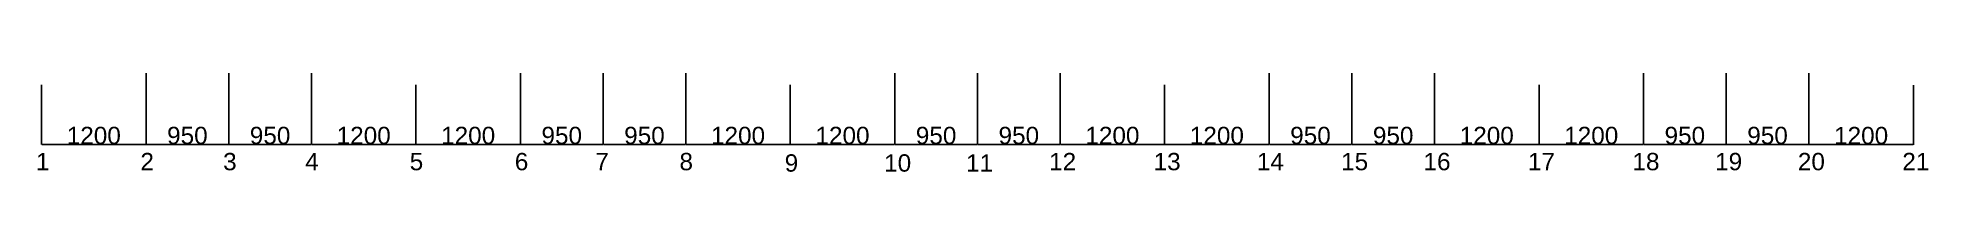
# Model space of a CAD drawing. Header units: millimetres. Extents: x 183100 to 215797, y -9589 to 52092.
# Drawn here: x 193385 to 215098, y 24711 to 25849 of the extents above; entities that cross this region are included whole.
import ezdxf

# ---------------------------------------------------------------- set-up
doc = ezdxf.new("R2010")
doc.units = ezdxf.units.MM
doc.styles.get("Standard").update_dxf_attribs({"font": 'arial.ttf'})
doc.dimstyles.new('ISO-25', dxfattribs={"dimtxt": 2.5, "dimasz": 2.5, "dimexe": 1.25, "dimexo": 0.625, "dimtad": 1, "dimtxsty": 'Standard', "dimcen": 2.5, "dimadec": 0, "dimazin": 0, "dimtfac": 1, "dimtmove": 0, "dimatfit": 3, "dimfxl": 1, "dimarcsym": 0})

msp = doc.modelspace()

# ---------------------------------------------------------------- texts
at = {"char_height": 200, "attachment_point": 1}
for s, insert in [('1', (193363.672, 24929.809)), ('2', (194563.672, 24929.809)), ('3', (195513.672, 24929.809)), ('4', (196456.53, 24929.809)), ('5', (197656.53, 24929.809)), ('6', (198863.672, 24929.809)), ('7', (199788.6, 24929.809)), ('8', (200755.205, 24929.809)), ('9', (201963.672, 24913.734)), ('10', (203105.972, 24913.734)), ('11', (204046.177, 24913.734)), ('12', (205001.171, 24929.809)), ('13', (206201.171, 24929.809)), ('14', (207386.85, 24929.809)), ('15', (208354.984, 24929.809)), ('16', (209301.171, 24929.809)), ('17', (210501.171, 24929.809)), ('18', (211701.171, 24929.809)), ('19', (212651.171, 24929.809)), ('20', (213601.171, 24929.809)), ('21', (214801.171, 24930.434))]:
    msp.add_mtext_dynamic_manual_height_columns(s, width=2384.62327, gutter_width=12.5, heights=[0], dxfattribs=dict(at, insert=insert))

# ---------------------------------------------------------------- blocks, each defined once
blk = doc.blocks.new('*D227')
at = {"color": 0, "lineweight": -2, "transparency": 16777216}
for p, q in [((194628, 25849), (194628, 25025)), ((195578, 25849), (195578, 25025)), ((194631, 25026), (195576, 25026))]:
    blk.add_line(p, q, dxfattribs=at)
at = {"color": 0, "transparency": 16777216}
for points in [[(194631, 25027), (194631, 25026), (194628, 25026)], [(195576, 25027), (195576, 25026), (195578, 25026)]]:
    blk.add_solid(points, dxfattribs=at)
at = {"layer": 'Defpoints', "color": 0, "transparency": 16777216}
for p in [(194628, 25849), (195578, 25849), (195578, 25026)]:
    blk.add_point(p, dxfattribs=at)
at = {"color": 0, "transparency": 16777216, "insert": (195103, 25129), "char_height": 200, "attachment_point": 5}
blk.add_mtext('950', dxfattribs=at)
blk = doc.blocks.new('*D228')
at = {"color": 0, "lineweight": -2, "transparency": 16777216}
for p, q in [((195578, 25849), (195578, 25025)), ((196528, 25849), (196528, 25025)), ((195581, 25026), (196526, 25026))]:
    blk.add_line(p, q, dxfattribs=at)
at = {"color": 0, "transparency": 16777216}
for points in [[(195581, 25027), (195581, 25026), (195578, 25026)], [(196526, 25027), (196526, 25026), (196528, 25026)]]:
    blk.add_solid(points, dxfattribs=at)
at = {"layer": 'Defpoints', "color": 0, "transparency": 16777216}
for p in [(195578, 25849), (196528, 25849), (196528, 25026)]:
    blk.add_point(p, dxfattribs=at)
at = {"color": 0, "transparency": 16777216, "insert": (196053, 25129), "char_height": 200, "attachment_point": 5}
blk.add_mtext('950', dxfattribs=at)
blk = doc.blocks.new('*D229')
at = {"color": 0, "lineweight": -2, "transparency": 16777216}
for p, q in [((198928, 25849), (198928, 25025)), ((199878, 25849), (199878, 25025)), ((198931, 25026), (199876, 25026))]:
    blk.add_line(p, q, dxfattribs=at)
at = {"color": 0, "transparency": 16777216}
for points in [[(198931, 25027), (198931, 25026), (198928, 25026)], [(199876, 25027), (199876, 25026), (199878, 25026)]]:
    blk.add_solid(points, dxfattribs=at)
at = {"layer": 'Defpoints', "color": 0, "transparency": 16777216}
for p in [(198928, 25849), (199878, 25849), (199878, 25026)]:
    blk.add_point(p, dxfattribs=at)
at = {"color": 0, "transparency": 16777216, "insert": (199403, 25129), "char_height": 200, "attachment_point": 5}
blk.add_mtext('950', dxfattribs=at)
blk = doc.blocks.new('*D230')
at = {"color": 0, "lineweight": -2, "transparency": 16777216}
for p, q in [((199878, 25849), (199878, 25025)), ((200828, 25849), (200828, 25025)), ((199881, 25026), (200826, 25026))]:
    blk.add_line(p, q, dxfattribs=at)
at = {"color": 0, "transparency": 16777216}
for points in [[(199881, 25027), (199881, 25026), (199878, 25026)], [(200826, 25027), (200826, 25026), (200828, 25026)]]:
    blk.add_solid(points, dxfattribs=at)
at = {"layer": 'Defpoints', "color": 0, "transparency": 16777216}
for p in [(199878, 25849), (200828, 25849), (200828, 25026)]:
    blk.add_point(p, dxfattribs=at)
at = {"color": 0, "transparency": 16777216, "insert": (200353, 25129), "char_height": 200, "attachment_point": 5}
blk.add_mtext('950', dxfattribs=at)
blk = doc.blocks.new('*D231')
at = {"color": 0, "lineweight": -2, "transparency": 16777216}
for p, q in [((203228, 25849), (203228, 25025)), ((204178, 25849), (204178, 25025)), ((203231, 25026), (204176, 25026))]:
    blk.add_line(p, q, dxfattribs=at)
at = {"color": 0, "transparency": 16777216}
for points in [[(203231, 25027), (203231, 25026), (203228, 25026)], [(204176, 25027), (204176, 25026), (204178, 25026)]]:
    blk.add_solid(points, dxfattribs=at)
at = {"layer": 'Defpoints', "color": 0, "transparency": 16777216}
for p in [(203228, 25849), (204178, 25849), (204178, 25026)]:
    blk.add_point(p, dxfattribs=at)
at = {"color": 0, "transparency": 16777216, "insert": (203703, 25129), "char_height": 200, "attachment_point": 5}
blk.add_mtext('950', dxfattribs=at)
blk = doc.blocks.new('*D232')
at = {"color": 0, "lineweight": -2, "transparency": 16777216}
for p, q in [((204178, 25849), (204178, 25025)), ((205128, 25849), (205128, 25025)), ((204181, 25026), (205126, 25026))]:
    blk.add_line(p, q, dxfattribs=at)
at = {"color": 0, "transparency": 16777216}
for points in [[(204181, 25027), (204181, 25026), (204178, 25026)], [(205126, 25027), (205126, 25026), (205128, 25026)]]:
    blk.add_solid(points, dxfattribs=at)
at = {"layer": 'Defpoints', "color": 0, "transparency": 16777216}
for p in [(204178, 25849), (205128, 25849), (205128, 25026)]:
    blk.add_point(p, dxfattribs=at)
at = {"color": 0, "transparency": 16777216, "insert": (204653, 25129), "char_height": 200, "attachment_point": 5}
blk.add_mtext('950', dxfattribs=at)
blk = doc.blocks.new('*D233')
at = {"color": 0, "lineweight": -2, "transparency": 16777216}
for p, q in [((207528, 25849), (207528, 25025)), ((208478, 25849), (208478, 25025)), ((207531, 25026), (208476, 25026))]:
    blk.add_line(p, q, dxfattribs=at)
at = {"color": 0, "transparency": 16777216}
for points in [[(207531, 25027), (207531, 25026), (207528, 25026)], [(208476, 25027), (208476, 25026), (208478, 25026)]]:
    blk.add_solid(points, dxfattribs=at)
at = {"layer": 'Defpoints', "color": 0, "transparency": 16777216}
for p in [(207528, 25849), (208478, 25849), (208478, 25026)]:
    blk.add_point(p, dxfattribs=at)
at = {"color": 0, "transparency": 16777216, "insert": (208003, 25129), "char_height": 200, "attachment_point": 5}
blk.add_mtext('950', dxfattribs=at)
blk = doc.blocks.new('*D234')
at = {"color": 0, "lineweight": -2, "transparency": 16777216}
for p, q in [((208478, 25849), (208478, 25025)), ((209428, 25849), (209428, 25025)), ((208481, 25026), (209426, 25026))]:
    blk.add_line(p, q, dxfattribs=at)
at = {"color": 0, "transparency": 16777216}
for points in [[(208481, 25027), (208481, 25026), (208478, 25026)], [(209426, 25027), (209426, 25026), (209428, 25026)]]:
    blk.add_solid(points, dxfattribs=at)
at = {"layer": 'Defpoints', "color": 0, "transparency": 16777216}
for p in [(208478, 25849), (209428, 25849), (209428, 25026)]:
    blk.add_point(p, dxfattribs=at)
at = {"color": 0, "transparency": 16777216, "insert": (208953, 25129), "char_height": 200, "attachment_point": 5}
blk.add_mtext('950', dxfattribs=at)
blk = doc.blocks.new('*D235')
at = {"color": 0, "lineweight": -2, "transparency": 16777216}
for p, q in [((211828, 25849), (211828, 25025)), ((212778, 25849), (212778, 25025)), ((211831, 25026), (212776, 25026))]:
    blk.add_line(p, q, dxfattribs=at)
at = {"color": 0, "transparency": 16777216}
for points in [[(211831, 25027), (211831, 25026), (211828, 25026)], [(212776, 25027), (212776, 25026), (212778, 25026)]]:
    blk.add_solid(points, dxfattribs=at)
at = {"layer": 'Defpoints', "color": 0, "transparency": 16777216}
for p in [(211828, 25849), (212778, 25849), (212778, 25026)]:
    blk.add_point(p, dxfattribs=at)
at = {"color": 0, "transparency": 16777216, "insert": (212303, 25129), "char_height": 200, "attachment_point": 5}
blk.add_mtext('950', dxfattribs=at)
blk = doc.blocks.new('*D236')
at = {"color": 0, "lineweight": -2, "transparency": 16777216}
for p, q in [((212778, 25849), (212778, 25025)), ((213728, 25849), (213728, 25025)), ((212781, 25026), (213726, 25026))]:
    blk.add_line(p, q, dxfattribs=at)
at = {"color": 0, "transparency": 16777216}
for points in [[(212781, 25027), (212781, 25026), (212778, 25026)], [(213726, 25027), (213726, 25026), (213728, 25026)]]:
    blk.add_solid(points, dxfattribs=at)
at = {"layer": 'Defpoints', "color": 0, "transparency": 16777216}
for p in [(212778, 25849), (213728, 25849), (213728, 25026)]:
    blk.add_point(p, dxfattribs=at)
at = {"color": 0, "transparency": 16777216, "insert": (213253, 25129), "char_height": 200, "attachment_point": 5}
blk.add_mtext('950', dxfattribs=at)
blk = doc.blocks.new('*D237')
at = {"color": 0, "lineweight": -2, "transparency": 16777216}
for p, q in [((193428, 25713), (193428, 25025)), ((194628, 25713), (194628, 25025)), ((193431, 25026), (194626, 25026))]:
    blk.add_line(p, q, dxfattribs=at)
at = {"color": 0, "transparency": 16777216}
for points in [[(193431, 25027), (193431, 25026), (193428, 25026)], [(194626, 25027), (194626, 25026), (194628, 25026)]]:
    blk.add_solid(points, dxfattribs=at)
at = {"layer": 'Defpoints', "color": 0, "transparency": 16777216}
for p in [(193428, 25714), (194628, 25714), (194628, 25026)]:
    blk.add_point(p, dxfattribs=at)
at = {"color": 0, "transparency": 16777216, "insert": (194028, 25129), "char_height": 200, "attachment_point": 5}
blk.add_mtext('1200', dxfattribs=at)
blk = doc.blocks.new('*D238')
at = {"color": 0, "lineweight": -2, "transparency": 16777216}
for p, q in [((213728, 25712), (213728, 25024)), ((214928, 25712), (214928, 25024)), ((213731, 25025), (214926, 25025))]:
    blk.add_line(p, q, dxfattribs=at)
at = {"color": 0, "transparency": 16777216}
for points in [[(213731, 25025), (213731, 25025), (213728, 25025)], [(214926, 25025), (214926, 25025), (214928, 25025)]]:
    blk.add_solid(points, dxfattribs=at)
at = {"layer": 'Defpoints', "color": 0, "transparency": 16777216}
for p in [(213728, 25713), (214928, 25713), (214928, 25025)]:
    blk.add_point(p, dxfattribs=at)
at = {"color": 0, "transparency": 16777216, "insert": (214328, 25128), "char_height": 200, "attachment_point": 5}
blk.add_mtext('1200', dxfattribs=at)
blk = doc.blocks.new('*D239')
at = {"color": 0, "lineweight": -2, "transparency": 16777216}
for p, q in [((196528, 25713), (196528, 25025)), ((197728, 25713), (197728, 25025)), ((196531, 25026), (197726, 25026))]:
    blk.add_line(p, q, dxfattribs=at)
at = {"color": 0, "transparency": 16777216}
for points in [[(196531, 25027), (196531, 25026), (196528, 25026)], [(197726, 25027), (197726, 25026), (197728, 25026)]]:
    blk.add_solid(points, dxfattribs=at)
at = {"layer": 'Defpoints', "color": 0, "transparency": 16777216}
for p in [(196528, 25714), (197728, 25714), (197728, 25026)]:
    blk.add_point(p, dxfattribs=at)
at = {"color": 0, "transparency": 16777216, "insert": (197128, 25129), "char_height": 200, "attachment_point": 5}
blk.add_mtext('1200', dxfattribs=at)
blk = doc.blocks.new('*D240')
at = {"color": 0, "lineweight": -2, "transparency": 16777216}
for p, q in [((197728, 25713), (197728, 25025)), ((198928, 25713), (198928, 25025)), ((197731, 25026), (198926, 25026))]:
    blk.add_line(p, q, dxfattribs=at)
at = {"color": 0, "transparency": 16777216}
for points in [[(197731, 25027), (197731, 25026), (197728, 25026)], [(198926, 25027), (198926, 25026), (198928, 25026)]]:
    blk.add_solid(points, dxfattribs=at)
at = {"layer": 'Defpoints', "color": 0, "transparency": 16777216}
for p in [(197728, 25714), (198928, 25714), (198928, 25026)]:
    blk.add_point(p, dxfattribs=at)
at = {"color": 0, "transparency": 16777216, "insert": (198328, 25129), "char_height": 200, "attachment_point": 5}
blk.add_mtext('1200', dxfattribs=at)
blk = doc.blocks.new('*D241')
at = {"color": 0, "lineweight": -2, "transparency": 16777216}
for p, q in [((200828, 25713), (200828, 25025)), ((202028, 25713), (202028, 25025)), ((200831, 25026), (202026, 25026))]:
    blk.add_line(p, q, dxfattribs=at)
at = {"color": 0, "transparency": 16777216}
for points in [[(200831, 25027), (200831, 25026), (200828, 25026)], [(202026, 25027), (202026, 25026), (202028, 25026)]]:
    blk.add_solid(points, dxfattribs=at)
at = {"layer": 'Defpoints', "color": 0, "transparency": 16777216}
for p in [(200828, 25714), (202028, 25714), (202028, 25026)]:
    blk.add_point(p, dxfattribs=at)
at = {"color": 0, "transparency": 16777216, "insert": (201428, 25129), "char_height": 200, "attachment_point": 5}
blk.add_mtext('1200', dxfattribs=at)
blk = doc.blocks.new('*D242')
at = {"color": 0, "lineweight": -2, "transparency": 16777216}
for p, q in [((202028, 25713), (202028, 25025)), ((203228, 25713), (203228, 25025)), ((202031, 25026), (203226, 25026))]:
    blk.add_line(p, q, dxfattribs=at)
at = {"color": 0, "transparency": 16777216}
for points in [[(202031, 25027), (202031, 25026), (202028, 25026)], [(203226, 25027), (203226, 25026), (203228, 25026)]]:
    blk.add_solid(points, dxfattribs=at)
at = {"layer": 'Defpoints', "color": 0, "transparency": 16777216}
for p in [(202028, 25714), (203228, 25714), (203228, 25026)]:
    blk.add_point(p, dxfattribs=at)
at = {"color": 0, "transparency": 16777216, "insert": (202628, 25129), "char_height": 200, "attachment_point": 5}
blk.add_mtext('1200', dxfattribs=at)
blk = doc.blocks.new('*D243')
at = {"color": 0, "lineweight": -2, "transparency": 16777216}
for p, q in [((205128, 25713), (205128, 25025)), ((206328, 25713), (206328, 25025)), ((205131, 25026), (206326, 25026))]:
    blk.add_line(p, q, dxfattribs=at)
at = {"color": 0, "transparency": 16777216}
for points in [[(205131, 25027), (205131, 25026), (205128, 25026)], [(206326, 25027), (206326, 25026), (206328, 25026)]]:
    blk.add_solid(points, dxfattribs=at)
at = {"layer": 'Defpoints', "color": 0, "transparency": 16777216}
for p in [(205128, 25714), (206328, 25714), (206328, 25026)]:
    blk.add_point(p, dxfattribs=at)
at = {"color": 0, "transparency": 16777216, "insert": (205728, 25129), "char_height": 200, "attachment_point": 5}
blk.add_mtext('1200', dxfattribs=at)
blk = doc.blocks.new('*D244')
at = {"color": 0, "lineweight": -2, "transparency": 16777216}
for p, q in [((206328, 25713), (206328, 25025)), ((207528, 25713), (207528, 25025)), ((206331, 25026), (207526, 25026))]:
    blk.add_line(p, q, dxfattribs=at)
at = {"color": 0, "transparency": 16777216}
for points in [[(206331, 25027), (206331, 25026), (206328, 25026)], [(207526, 25027), (207526, 25026), (207528, 25026)]]:
    blk.add_solid(points, dxfattribs=at)
at = {"layer": 'Defpoints', "color": 0, "transparency": 16777216}
for p in [(206328, 25714), (207528, 25714), (207528, 25026)]:
    blk.add_point(p, dxfattribs=at)
at = {"color": 0, "transparency": 16777216, "insert": (206928, 25129), "char_height": 200, "attachment_point": 5}
blk.add_mtext('1200', dxfattribs=at)
blk = doc.blocks.new('*D245')
at = {"color": 0, "lineweight": -2, "transparency": 16777216}
for p, q in [((209428, 25713), (209428, 25025)), ((210628, 25713), (210628, 25025)), ((209431, 25026), (210626, 25026))]:
    blk.add_line(p, q, dxfattribs=at)
at = {"color": 0, "transparency": 16777216}
for points in [[(209431, 25027), (209431, 25026), (209428, 25026)], [(210626, 25027), (210626, 25026), (210628, 25026)]]:
    blk.add_solid(points, dxfattribs=at)
at = {"layer": 'Defpoints', "color": 0, "transparency": 16777216}
for p in [(209428, 25714), (210628, 25714), (210628, 25026)]:
    blk.add_point(p, dxfattribs=at)
at = {"color": 0, "transparency": 16777216, "insert": (210028, 25129), "char_height": 200, "attachment_point": 5}
blk.add_mtext('1200', dxfattribs=at)
blk = doc.blocks.new('*D246')
at = {"color": 0, "lineweight": -2, "transparency": 16777216}
for p, q in [((210628, 25713), (210628, 25025)), ((211828, 25713), (211828, 25025)), ((210631, 25026), (211826, 25026))]:
    blk.add_line(p, q, dxfattribs=at)
at = {"color": 0, "transparency": 16777216}
for points in [[(210631, 25027), (210631, 25026), (210628, 25026)], [(211826, 25027), (211826, 25026), (211828, 25026)]]:
    blk.add_solid(points, dxfattribs=at)
at = {"layer": 'Defpoints', "color": 0, "transparency": 16777216}
for p in [(210628, 25714), (211828, 25714), (211828, 25026)]:
    blk.add_point(p, dxfattribs=at)
at = {"color": 0, "transparency": 16777216, "insert": (211228, 25129), "char_height": 200, "attachment_point": 5}
blk.add_mtext('1200', dxfattribs=at)

# ---------------------------------------------------------------- dimensions: what is measured, and where the dimension line sits
for base, p1, p2, picture, middle in [((195578.427, 25026.231), (194628.427, 25849.303), (195578.427, 25849.303), '*D227', (195103.427, 25128.97)), ((196528.427, 25026.231), (195578.427, 25849.303), (196528.427, 25849.303), '*D228', (196053.427, 25128.97)), ((199878.427, 25026.231), (198928.427, 25849.303), (199878.427, 25849.303), '*D229', (199403.427, 25128.97)), ((200828.427, 25026.231), (199878.427, 25849.303), (200828.427, 25849.303), '*D230', (200353.427, 25128.97)), ((204178.427, 25026.231), (203228.427, 25849.303), (204178.427, 25849.303), '*D231', (203703.427, 25128.97)), ((205128.427, 25026.231), (204178.427, 25849.303), (205128.427, 25849.303), '*D232', (204653.427, 25128.97)), ((208478.427, 25026.231), (207528.427, 25849.303), (208478.427, 25849.303), '*D233', (208003.427, 25128.97)), ((209428.427, 25026.231), (208478.427, 25849.303), (209428.427, 25849.303), '*D234', (208953.427, 25128.97)), ((212778.427, 25026.231), (211828.427, 25849.303), (212778.427, 25849.303), '*D235', (212303.427, 25128.97)), ((213728.427, 25026.231), (212778.427, 25849.303), (213728.427, 25849.303), '*D236', (213253.427, 25128.97)), ((194628.225, 25026.197), (193428.225, 25713.745), (194628.225, 25713.745), '*D237', (194028.225, 25128.937)), ((197728.427, 25026.231), (196528.427, 25713.779), (197728.427, 25713.779), '*D239', (197128.427, 25128.97)), ((198928.427, 25026.231), (197728.427, 25713.779), (198928.427, 25713.779), '*D240', (198328.427, 25128.97)), ((202028.427, 25026.231), (200828.427, 25713.779), (202028.427, 25713.779), '*D241', (201428.427, 25128.97)), ((203228.427, 25026.231), (202028.427, 25713.779), (203228.427, 25713.779), '*D242', (202628.427, 25128.97)), ((206328.427, 25026.231), (205128.427, 25713.779), (206328.427, 25713.779), '*D243', (205728.427, 25128.97)), ((207528.427, 25026.231), (206328.427, 25713.779), (207528.427, 25713.779), '*D244', (206928.427, 25128.97)), ((210628.427, 25026.231), (209428.427, 25713.779), (210628.427, 25713.779), '*D245', (210028.427, 25128.97)), ((211828.427, 25026.231), (210628.427, 25713.779), (211828.427, 25713.779), '*D246', (211228.427, 25128.97)), ((214928.427, 25024.981), (213728.427, 25712.529), (214928.427, 25712.529), '*D238', (214328.427, 25127.72))]:
    dim = msp.add_linear_dim(base=base, p1=p1, p2=p2, dimstyle='ISO-25', override={"dimtxt": 200})
    dim.commit()
    dim.dimension.update_dxf_attribs({"geometry": picture, "text_midpoint": middle})

doc.saveas('drawing.dxf')
